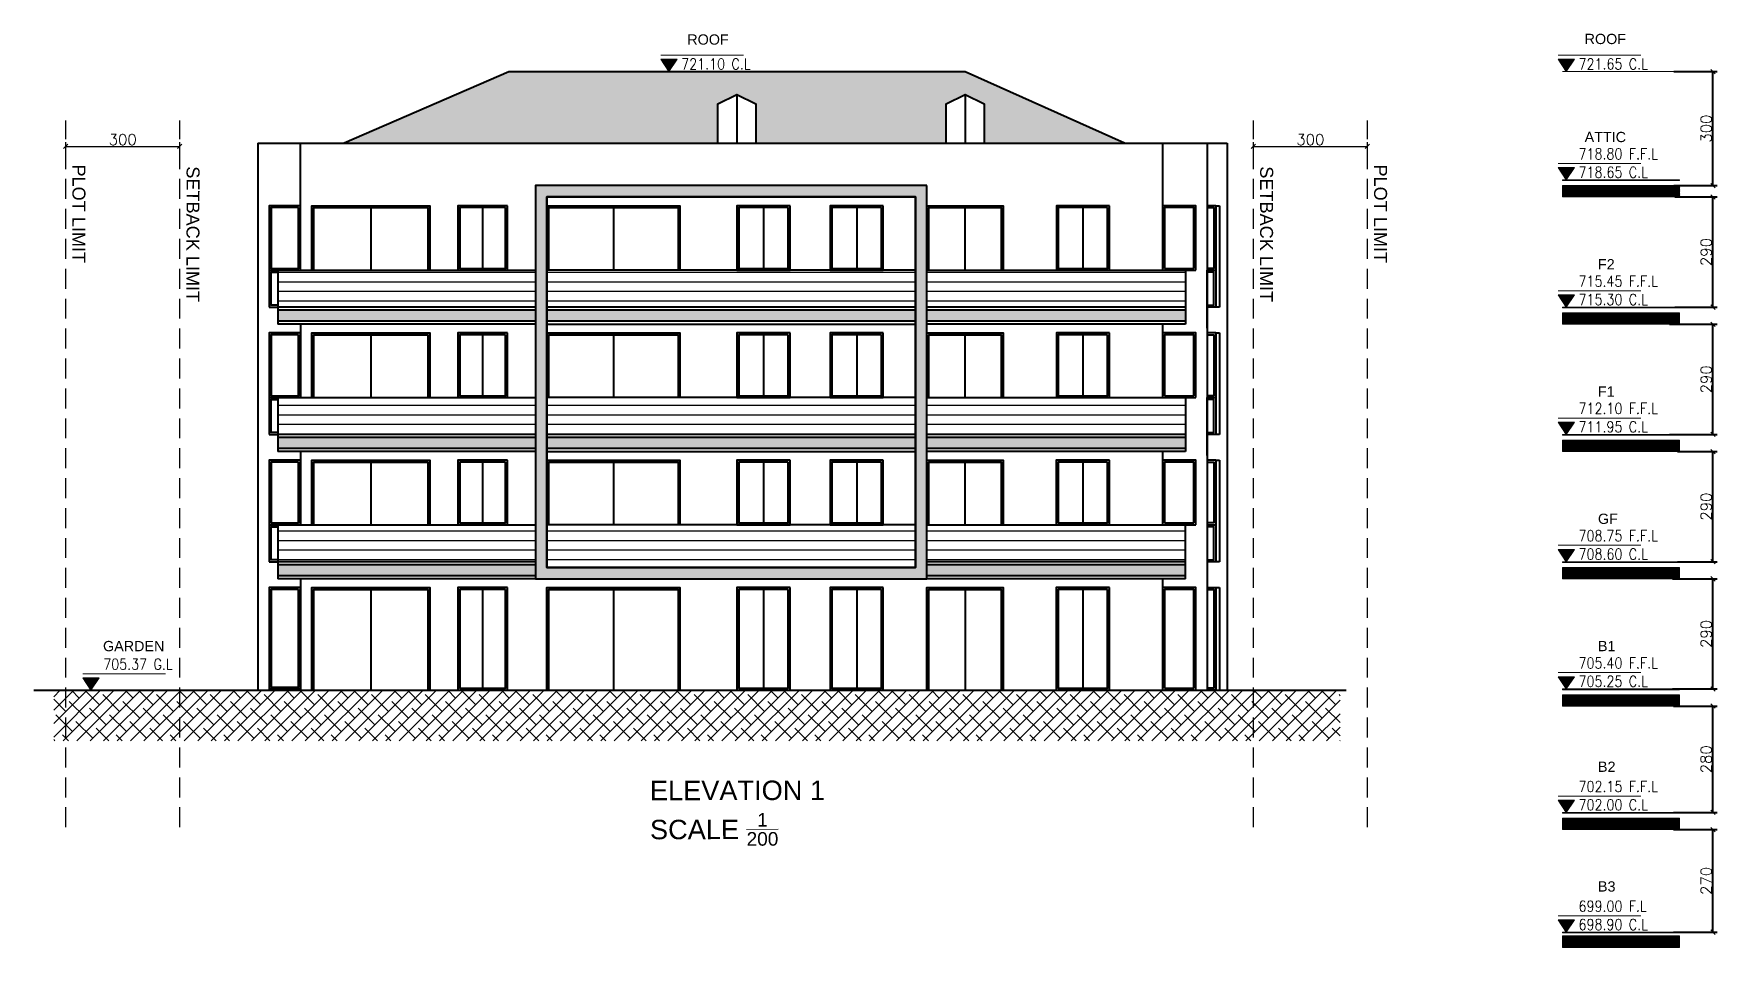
# Model space of a CAD drawing. Header units: metres. Extents: x -322116 to -321123, y -26723 to -26468.
# Drawn here: x -321780.66 to -321736.36, y -26714.91 to -26690.86 of the extents above; entities that cross this region are included whole.
import ezdxf

# ---------------------------------------------------------------- set-up
doc = ezdxf.new("R2010")
doc.units = ezdxf.units.M
doc.header["$LTSCALE"] = 7
doc.header["$MEASUREMENT"] = 0
doc.header["$PDMODE"] = 34
doc.header["$PDSIZE"] = 0.5
doc.linetypes.add('Keyplan G01-C$0$DASHED2', pattern=[0.375, 0.25, -0.125])
doc.layers.add('020-HATCH', color=7, linetype='Continuous')
doc.layers.add('Layer1', color=2, linetype='Continuous')
for name, color, linetype, lineweight in [('1363TRXX-AS003$0$A-FLOR-LIN0', 1, 'Continuous', 0), ('1363TX15X-AS301$0$A-FLOR-IDEN', 4, 'Continuous', 18), ('A-ANNO-TXT3', 6, 'Continuous', 30), ('A-GRID-DIMS', 142, 'Continuous', 9), ('A-WALL-BLWO', 7, 'Continuous', 40), ('L-Structure', 5, 'Continuous', 15), ('plaster', 1, 'Continuous', 0), ('STR HATCH', 8, 'Continuous', 9), ('STR HATCH @ 0.1', 8, 'Continuous', 9), ('STR HATCH @ 0.125', 8, 'Continuous', 9), ('STR HATCH @ 0.25', 8, 'Continuous', 9), ('STR HATCH @ 0.5', 8, 'Continuous', 9), ('STR HATCH @ 1', 8, 'Continuous', 9), ('STR HATCH @ 1000', 8, 'Continuous', 9), ('STR HATCH @ 2', 8, 'Continuous', 9), ('STR HATCH @ 200', 8, 'Continuous', 9), ('XREF-W09-A-ELEV04$0$A--SECT-TILE', 32, 'Continuous', 5)]:
    doc.layers.add(name, color=color, linetype=linetype, lineweight=lineweight)
doc.styles.add('1363TX15X-AS301$0$EG_SIMPLEX', font='SIMPLEX.shx')
doc.styles.add('EG_SIMPLEX', font='SIMPLEX.shx')
doc.styles.get("Standard").update_dxf_attribs({"font": 'romans.shx', "height": 0.5})
doc.dimstyles.new('ERGA-M-0200', dxfattribs={"dimscale": 1.15, "dimtxt": 0.2, "dimasz": 0.2, "dimexe": 0.1, "dimexo": 0.1, "dimgap": 0.06, "dimtad": 1, "dimdec": 1, "dimlfac": 100, "dimrnd": 5, "dimdsep": 46, "dimtxsty": 'EG_SIMPLEX', "dimblk1": 'OBLIQUE', "dimblk2": 'OBLIQUE', "dimsah": 1, "dimcen": 0.3, "dimclrd": 256, "dimclre": 256, "dimclrt": 2, "dimadec": 0, "dimazin": 0, "dimtfac": 1, "dimtdec": 1, "dimtix": 1, "dimtmove": 2, "dimatfit": 3, "dimldrblk": 'OBLIQUE', "dimfxl": 1, "dimtolj": 1, "dimtzin": 0, "dimarcsym": 0})

msp = doc.modelspace()

# ---------------------------------------------------------------- texts
at = {"layer": 'A-ANNO-TXT3', "lineweight": 5}
for s, width, gutter_width, heights, insert, char_height, attachment_point, rotation in [('\\A1;{\\fArial Unicode MS|b0|i0|c0|p34;ROOF}', 1.423931, 3.0774, [0.4674], (-321763.463, -26690.8777, -0.0005), 0.27, 1, 359.90083), ('{\\fArial Unicode MS|b0|i0|c0|p34;PLOT LIMIT}', 4.17223, 5.1289, [0.3528], (-321779.649, -26696.8977, 0), 0.341116, 9, 269.90083), ('{\\fArial Unicode MS|b0|i0|c0|p34;SETBACK LIMIT}', 4.17223, 5.1289, [0.3528], (-321776.649, -26697.9258, 0), 0.341116, 9, 269.90083), ('{\\fArial Unicode MS|b0|i0|c0|p34;SETBACK LIMIT}', 4.17223, 5.1289, [0.3528], (-321748.4007, -26697.9258, 0), 0.341116, 9, 269.90083), ('{\\fArial Unicode MS|b0|i0|c0|p34;PLOT LIMIT}', 4.17223, 5.1289, [0.3528], (-321745.4007, -26696.8977, 0), 0.341116, 9, 269.90083), ('\\A1;{\\fArial Unicode MS|b0|i0|c0|p34;GARDEN}', 1.423931, 3.0774, [0.4674], (-321778.8361, -26706.8437), 0.27, 1, 359.90083), ('\\A1;{\\fArial Unicode MS|b0|i0|c0|p34;ELEVATION 1\\PSCALE \\H0.7x;\\S1/200;}', 8.323156, 7.6934, [2.2325], (-321764.4448, -26712.2383, 0.0007), 0.511674, 7, 0.09917)]:
    msp.add_mtext_dynamic_manual_height_columns(s, width=width, gutter_width=gutter_width, heights=heights, dxfattribs=dict(at, insert=insert, char_height=char_height, attachment_point=attachment_point, rotation=rotation))

# ---------------------------------------------------------------- blocks, each defined once
blk = doc.blocks.new('_OBLIQUE')
at = {"color": 0, "linetype": 'ByBlock'}
blk.add_line((-0.5, -0.5), (0.5, 0.5), dxfattribs=at)
blk = doc.blocks.new('*D131')
at = {"layer": 'A-GRID-DIMS', "lineweight": -2, "transparency": 16777216}
for p, q in [((-321779.818, -26694.052), (-321779.818, -26693.712)), ((-321779.818, -26693.827), (-321776.818, -26693.827)), ((-321776.818, -26694.052), (-321776.818, -26693.712))]:
    blk.add_line(p, q, dxfattribs=at)
at = {"layer": 'Defpoints', "color": 0, "transparency": 16777216}
for p in [(-321776.818, -26693.827), (-321779.818, -26694.167), (-321776.818, -26694.167)]:
    blk.add_point(p, dxfattribs=at)
at = {"layer": 'A-GRID-DIMS', "lineweight": -2, "transparency": 16777216, "xscale": 0.115, "yscale": 0.115, "zscale": 0.115, "rotation": 180}
blk.add_blockref('_OBLIQUE', (-321779.818, -26693.827), dxfattribs=at)
at = {"layer": 'A-GRID-DIMS', "lineweight": -2, "transparency": 16777216, "xscale": 0.115, "yscale": 0.115, "zscale": 0.115}
blk.add_blockref('_OBLIQUE', (-321776.818, -26693.827), dxfattribs=at)
at = {"layer": 'A-GRID-DIMS', "color": 2, "transparency": 16777216, "insert": (-321778.318, -26693.649), "char_height": 0.2875, "attachment_point": 5, "style": 'EG_SIMPLEX'}
blk.add_mtext('\\A1;300', dxfattribs=at)
blk = doc.blocks.new('*D132')
at = {"layer": 'A-GRID-DIMS', "lineweight": -2, "transparency": 16777216}
for p, q in [((-321748.569, -26694.18), (-321748.569, -26693.712)), ((-321748.569, -26693.827), (-321745.569, -26693.827)), ((-321745.569, -26694.18), (-321745.569, -26693.712))]:
    blk.add_line(p, q, dxfattribs=at)
at = {"layer": 'Defpoints', "color": 0, "transparency": 16777216}
for p in [(-321745.569, -26693.827), (-321748.569, -26694.295), (-321745.569, -26694.295)]:
    blk.add_point(p, dxfattribs=at)
at = {"layer": 'A-GRID-DIMS', "lineweight": -2, "transparency": 16777216, "xscale": 0.115, "yscale": 0.115, "zscale": 0.115, "rotation": 180}
blk.add_blockref('_OBLIQUE', (-321748.569, -26693.827), dxfattribs=at)
at = {"layer": 'A-GRID-DIMS', "lineweight": -2, "transparency": 16777216, "xscale": 0.115, "yscale": 0.115, "zscale": 0.115}
blk.add_blockref('_OBLIQUE', (-321745.569, -26693.827), dxfattribs=at)
at = {"layer": 'A-GRID-DIMS', "color": 2, "transparency": 16777216, "insert": (-321747.069, -26693.649), "char_height": 0.2875, "attachment_point": 5, "style": 'EG_SIMPLEX'}
blk.add_mtext('\\A1;300', dxfattribs=at)
blk = doc.blocks.new('*U133')
blk.add_hatch(color=256).paths.add_polyline_path([(150, 225), (-150, 225), (0, 0)])
blk.add_line((-150, 300), (1362, 300))
blk.add_lwpolyline([(-150, 225), (150, 225), (0, 0)], close=True)
at = {"style": '1363TX15X-AS301$0$EG_SIMPLEX', "width": 0.85}
for tag, p in [('F.F.L.', (225, 375)), ('C.L.', (225, 39))]:
    blk.add_attdef(tag, p, '', height=200, dxfattribs=at)
blk = doc.blocks.new('NEW FOR ELEV 1')
at = {"layer": '020-HATCH', "true_color": 0x939598}
h = blk.add_hatch(dxfattribs=at)
h.set_pattern_fill('ANSI31', color=252, scale=2, angle=315)
h.set_pattern_definition([(0, (157.19628, -126.39213), (1e-16, 0.25), [])])
h.paths.add_polyline_path([(-321793.739, -26826.981), (-321803.439, -26826.981), (-321803.439, -26827.951), (-321793.739, -26827.951)])
h.paths.add_polyline_path([(-321786.639, -26826.981), (-321793.439, -26826.981), (-321793.439, -26827.951), (-321786.639, -26827.951)])
h.paths.add_polyline_path([(-321810.522, -26827.031), (-321810.522, -26827.951), (-321803.739, -26827.951), (-321803.739, -26827.031)])
at = {"layer": '020-HATCH', "transparency": 33554541}
h = blk.add_hatch(color=8, dxfattribs=at)
h.dxf.hatch_style = 1
h.paths.add_polyline_path([(-321793.739, -26828.031), (-321803.439, -26828.031), (-321803.439, -26828.321), (-321793.739, -26828.321)])
h.paths.add_polyline_path([(-321810.522, -26828.031), (-321810.522, -26828.321), (-321803.739, -26828.321), (-321803.739, -26828.031)])
h.paths.add_polyline_path([(-321786.639, -26828.321), (-321786.639, -26828.031), (-321793.439, -26828.031), (-321793.439, -26828.321)])
at = {"color": 8, "transparency": 33554623}
blk.add_lwpolyline([(-321786.069, -26828.501), (-321786.069, -26826.981)], dxfattribs=at)
at = {"layer": 'A-WALL-BLWO', "color": 4}
for p, q in [((-321808.072, -26825.331, -877.001), (-321808.072, -26826.981, -30.241)), ((-321805.131, -26825.331, -877.001), (-321805.131, -26826.931, 0)), ((-321801.689, -26825.331, -877.001), (-321801.689, -26826.981, -30.241)), ((-321797.739, -26825.331, -877.001), (-321797.739, -26826.931, 0)), ((-321795.289, -26825.331, -877.001), (-321795.289, -26826.931, 0)), ((-321792.436, -26826.981, 20.609), (-321792.436, -26825.331, 0)), ((-321789.336, -26825.331, -877.001), (-321789.336, -26826.931, 0)), ((-321785.839, -26825.281, 0), (-321786.069, -26825.281, 0)), ((-321785.839, -26825.281, 0), (-321785.739, -26825.281, 0)), ((-321785.839, -26825.281, 0), (-321785.839, -26827.951, 0)), ((-321785.739, -26825.281, 0), (-321785.739, -26827.951, 0)), ((-321810.749, -26826.981, 0), (-321810.749, -26827.951, 0)), ((-321805.781, -26826.981, 0), (-321804.481, -26826.981, 0)), ((-321798.439, -26826.981, 0), (-321797.039, -26826.981, 0)), ((-321790.036, -26826.981, 0), (-321788.636, -26826.981, 0)), ((-321787.189, -26826.931, 0), (-321786.419, -26826.931, 0)), ((-321786.639, -26826.981, 0), (-321786.369, -26826.981, 0)), ((-321786.069, -26826.981, 0), (-321785.839, -26826.981, 0)), ((-321810.749, -26827.951, 0), (-321810.522, -26827.951, 0)), ((-321785.739, -26827.951, 0), (-321786.069, -26827.951, 0))]:
    blk.add_line(p, q, dxfattribs=at)
at = {"layer": 'A-WALL-BLWO'}
for p, q in [((-321810.522, -26826.981, 0), (-321803.739, -26826.981, 0)), ((-321810.522, -26826.981, 0), (-321810.522, -26828.401, 0)), ((-321793.439, -26826.981), (-321786.639, -26826.981, 0)), ((-321786.639, -26826.981, 0), (-321786.639, -26828.401, 0)), ((-321803.739, -26827.951), (-321810.522, -26827.951)), ((-321803.739, -26828.031), (-321810.522, -26828.031)), ((-321793.739, -26827.951, 0), (-321803.439, -26827.951, 0)), ((-321793.739, -26828.031, 0), (-321803.439, -26828.031, 0)), ((-321786.639, -26827.951), (-321793.439, -26827.951)), ((-321786.639, -26828.031), (-321793.439, -26828.031)), ((-321803.739, -26828.321, 0), (-321810.522, -26828.321, 0)), ((-321803.739, -26828.401, 0), (-321810.522, -26828.401, 0)), ((-321793.739, -26828.321, 0), (-321803.439, -26828.321, 0)), ((-321786.639, -26828.321, 0), (-321793.439, -26828.321, 0)), ((-321786.639, -26828.401, 0), (-321793.439, -26828.401, 0)), ((-321786.639, -26828.401, 0), (-321793.439, -26828.401, 0))]:
    blk.add_line(p, q, dxfattribs=at)
at = {"layer": 'A-WALL-BLWO', "color": 4}
for points in [[(-321809.922, -26825.281), (-321810.749, -26825.281), (-321810.749, -26826.981), (-321809.922, -26826.981)], [(-321809.972, -26825.331), (-321810.699, -26825.331), (-321810.699, -26826.931), (-321809.972, -26826.931)], [(-321804.481, -26825.281), (-321805.781, -26825.281), (-321805.781, -26826.981), (-321804.481, -26826.981)], [(-321804.531, -26825.331), (-321805.731, -26825.331), (-321805.731, -26826.931), (-321804.531, -26826.931)], [(-321797.039, -26825.281), (-321798.439, -26825.281), (-321798.439, -26826.981), (-321797.039, -26826.981)], [(-321797.089, -26825.331), (-321798.389, -26825.331), (-321798.389, -26826.931), (-321797.089, -26826.931)], [(-321794.589, -26825.281), (-321795.989, -26825.281), (-321795.989, -26826.981), (-321794.589, -26826.981)], [(-321794.639, -26825.331), (-321795.939, -26825.331), (-321795.939, -26826.931), (-321794.639, -26826.931)], [(-321788.636, -26825.281), (-321790.036, -26825.281), (-321790.036, -26826.981), (-321788.636, -26826.981)], [(-321788.686, -26825.331), (-321789.986, -26825.331), (-321789.986, -26826.931), (-321788.686, -26826.931)]]:
    blk.add_lwpolyline(points, close=True, dxfattribs=at)
for points in [[(-321809.622, -26826.981), (-321809.622, -26825.281), (-321806.522, -26825.281), (-321806.522, -26826.981)], [(-321809.572, -26826.981), (-321809.572, -26825.331), (-321806.572, -26825.331), (-321806.572, -26826.981)], [(-321786.069, -26825.331), (-321785.889, -26825.331), (-321785.889, -26826.931), (-321786.069, -26826.931)], [(-321795.989, -26826.981), (-321794.589, -26826.981)], [(-321786.069, -26827.901), (-321785.889, -26827.901), (-321785.889, -26827.031), (-321786.069, -26827.031)]]:
    blk.add_lwpolyline(points, dxfattribs=at)
at = {"layer": 'A-WALL-BLWO', "color": 4, "elevation": 0}
for points in [[(-321803.439, -26826.981), (-321803.439, -26825.281), (-321799.939, -26825.281), (-321799.939, -26826.981)], [(-321803.389, -26826.981), (-321803.389, -26825.331), (-321799.989, -26825.331), (-321799.989, -26826.981)], [(-321793.439, -26826.981), (-321793.439, -26825.281), (-321791.434, -26825.281), (-321791.434, -26826.981)], [(-321793.389, -26826.981), (-321793.389, -26825.331), (-321791.484, -26825.331), (-321791.484, -26826.981)], [(-321786.369, -26826.981), (-321786.369, -26825.281), (-321787.239, -26825.281), (-321787.239, -26826.981)], [(-321786.419, -26826.931), (-321786.419, -26825.331), (-321787.189, -26825.331), (-321787.189, -26826.931)], [(-321810.522, -26827.898), (-321810.699, -26827.898), (-321810.699, -26827.031), (-321810.522, -26827.031)]]:
    blk.add_lwpolyline(points, dxfattribs=at)
at = {"layer": 'A-WALL-BLWO'}
blk.add_lwpolyline([(-321793.739, -26826.981), (-321803.439, -26826.981), (-321803.439, -26828.401), (-321793.739, -26828.401)], close=True, dxfattribs=at)
blk = doc.blocks.new('*U576')
at = {"layer": 'STR HATCH @ 0.1'}
h = blk.add_hatch(dxfattribs=at)
h.set_pattern_fill('ANSI31', color=256, scale=0.001)
h.set_pattern_definition([(45, (-299.711407287, -219.896720744), (-8.8388347648e-06, 8.8388347648e-06), [])])
h.paths.add_polyline_path([(-321867.28, -26694.859), (-321864.196, -26694.859), (-321864.202, -26695.159), (-321867.285, -26695.159)])
h.paths.add_polyline_path([(-321867.285, -26698.209), (-321864.202, -26698.209), (-321864.202, -26698.509), (-321867.285, -26698.509)])
h.paths.add_polyline_path([(-321867.285, -26701.559), (-321864.202, -26701.559), (-321864.202, -26701.859), (-321867.285, -26701.859)])
h.paths.add_polyline_path([(-321867.285, -26704.909), (-321864.202, -26704.909), (-321864.202, -26705.209), (-321867.285, -26705.209)])
h.paths.add_polyline_path([(-321867.285, -26708.259), (-321864.202, -26708.259), (-321864.202, -26708.559), (-321867.285, -26708.559)])
h.paths.add_polyline_path([(-321867.285, -26711.509), (-321864.202, -26711.509), (-321864.202, -26711.809), (-321867.285, -26711.809)])
h.paths.add_polyline_path([(-321867.285, -26714.609), (-321864.202, -26714.609), (-321864.202, -26714.909), (-321867.285, -26714.909)])
at = {"layer": 'STR HATCH @ 0.125'}
h = blk.add_hatch(dxfattribs=at)
h.set_pattern_fill('ANSI31', color=256, scale=0.001)
h.set_pattern_definition([(45, (-299.711407287, -219.896720744), (-1.1048543456e-05, 1.1048543456e-05), [])])
h.paths.add_polyline_path([(-321867.28, -26694.859), (-321864.196, -26694.859), (-321864.202, -26695.159), (-321867.285, -26695.159)])
h.paths.add_polyline_path([(-321867.285, -26698.209), (-321864.202, -26698.209), (-321864.202, -26698.509), (-321867.285, -26698.509)])
h.paths.add_polyline_path([(-321867.285, -26701.559), (-321864.202, -26701.559), (-321864.202, -26701.859), (-321867.285, -26701.859)])
h.paths.add_polyline_path([(-321867.285, -26704.909), (-321864.202, -26704.909), (-321864.202, -26705.209), (-321867.285, -26705.209)])
h.paths.add_polyline_path([(-321867.285, -26708.259), (-321864.202, -26708.259), (-321864.202, -26708.559), (-321867.285, -26708.559)])
h.paths.add_polyline_path([(-321867.285, -26711.509), (-321864.202, -26711.509), (-321864.202, -26711.809), (-321867.285, -26711.809)])
h.paths.add_polyline_path([(-321867.285, -26714.609), (-321864.202, -26714.609), (-321864.202, -26714.909), (-321867.285, -26714.909)])
at = {"layer": 'STR HATCH @ 0.25'}
h = blk.add_hatch(dxfattribs=at)
h.set_pattern_fill('ANSI31', color=256, scale=0.001)
h.set_pattern_definition([(45, (-299.711407287, -219.896720744), (-2.20970869121e-05, 2.20970869121e-05), [])])
h.paths.add_polyline_path([(-321867.28, -26694.859), (-321864.196, -26694.859), (-321864.202, -26695.159), (-321867.285, -26695.159)])
h.paths.add_polyline_path([(-321867.285, -26698.209), (-321864.202, -26698.209), (-321864.202, -26698.509), (-321867.285, -26698.509)])
h.paths.add_polyline_path([(-321867.285, -26701.559), (-321864.202, -26701.559), (-321864.202, -26701.859), (-321867.285, -26701.859)])
h.paths.add_polyline_path([(-321867.285, -26704.909), (-321864.202, -26704.909), (-321864.202, -26705.209), (-321867.285, -26705.209)])
h.paths.add_polyline_path([(-321867.285, -26708.259), (-321864.202, -26708.259), (-321864.202, -26708.559), (-321867.285, -26708.559)])
h.paths.add_polyline_path([(-321867.285, -26711.509), (-321864.202, -26711.509), (-321864.202, -26711.809), (-321867.285, -26711.809)])
h.paths.add_polyline_path([(-321867.285, -26714.609), (-321864.202, -26714.609), (-321864.202, -26714.909), (-321867.285, -26714.909)])
at = {"layer": 'STR HATCH @ 0.5'}
h = blk.add_hatch(dxfattribs=at)
h.set_pattern_fill('ANSI31', color=256, scale=0.001)
h.set_pattern_definition([(45, (-299.711407287, -219.896720744), (-4.41941738242e-05, 4.41941738242e-05), [])])
h.paths.add_polyline_path([(-321867.28, -26694.859), (-321864.196, -26694.859), (-321864.202, -26695.159), (-321867.285, -26695.159)])
h.paths.add_polyline_path([(-321867.285, -26698.209), (-321864.202, -26698.209), (-321864.202, -26698.509), (-321867.285, -26698.509)])
h.paths.add_polyline_path([(-321867.285, -26701.559), (-321864.202, -26701.559), (-321864.202, -26701.859), (-321867.285, -26701.859)])
h.paths.add_polyline_path([(-321867.285, -26704.909), (-321864.202, -26704.909), (-321864.202, -26705.209), (-321867.285, -26705.209)])
h.paths.add_polyline_path([(-321867.285, -26708.259), (-321864.202, -26708.259), (-321864.202, -26708.559), (-321867.285, -26708.559)])
h.paths.add_polyline_path([(-321867.285, -26711.509), (-321864.202, -26711.509), (-321864.202, -26711.809), (-321867.285, -26711.809)])
h.paths.add_polyline_path([(-321867.285, -26714.609), (-321864.202, -26714.609), (-321864.202, -26714.909), (-321867.285, -26714.909)])
at = {"layer": 'STR HATCH @ 1'}
h = blk.add_hatch(dxfattribs=at)
h.set_pattern_fill('ANSI31', color=256, scale=0.001)
h.set_pattern_definition([(45, (-299.71140729, -219.89672074), (-8.83883476483e-05, 8.83883476483e-05), [])])
h.paths.add_polyline_path([(-321867.28, -26694.859), (-321864.196, -26694.859), (-321864.202, -26695.159), (-321867.285, -26695.159)])
h.paths.add_polyline_path([(-321867.285, -26698.209), (-321864.202, -26698.209), (-321864.202, -26698.509), (-321867.285, -26698.509)])
h.paths.add_polyline_path([(-321867.285, -26701.559), (-321864.202, -26701.559), (-321864.202, -26701.859), (-321867.285, -26701.859)])
h.paths.add_polyline_path([(-321867.285, -26704.909), (-321864.202, -26704.909), (-321864.202, -26705.209), (-321867.285, -26705.209)])
h.paths.add_polyline_path([(-321867.285, -26708.259), (-321864.202, -26708.259), (-321864.202, -26708.559), (-321867.285, -26708.559)])
h.paths.add_polyline_path([(-321867.285, -26711.509), (-321864.202, -26711.509), (-321864.202, -26711.809), (-321867.285, -26711.809)])
h.paths.add_polyline_path([(-321867.285, -26714.609), (-321864.202, -26714.609), (-321864.202, -26714.909), (-321867.285, -26714.909)])
at = {"layer": 'STR HATCH @ 1000'}
h = blk.add_hatch(dxfattribs=at)
h.set_pattern_fill('ANSI31', color=256, scale=0.001)
h.set_pattern_definition([(45, (-299.71141, -219.89672), (-0.08838834765, 0.08838834765), [])])
h.paths.add_polyline_path([(-321867.28, -26694.859), (-321864.196, -26694.859), (-321864.202, -26695.159), (-321867.285, -26695.159)])
h.paths.add_polyline_path([(-321867.285, -26698.209), (-321864.202, -26698.209), (-321864.202, -26698.509), (-321867.285, -26698.509)])
h.paths.add_polyline_path([(-321867.285, -26701.559), (-321864.202, -26701.559), (-321864.202, -26701.859), (-321867.285, -26701.859)])
h.paths.add_polyline_path([(-321867.285, -26704.909), (-321864.202, -26704.909), (-321864.202, -26705.209), (-321867.285, -26705.209)])
h.paths.add_polyline_path([(-321867.285, -26708.259), (-321864.202, -26708.259), (-321864.202, -26708.559), (-321867.285, -26708.559)])
h.paths.add_polyline_path([(-321867.285, -26711.509), (-321864.202, -26711.509), (-321864.202, -26711.809), (-321867.285, -26711.809)])
h.paths.add_polyline_path([(-321867.285, -26714.609), (-321864.202, -26714.609), (-321864.202, -26714.909), (-321867.285, -26714.909)])
at = {"layer": 'STR HATCH @ 2'}
h = blk.add_hatch(dxfattribs=at)
h.set_pattern_fill('ANSI31', color=256, scale=0.001)
h.set_pattern_definition([(45, (-299.71140729, -219.89672074), (-0.0001767766952966, 0.0001767766952966), [])])
h.paths.add_polyline_path([(-321867.28, -26694.859), (-321864.196, -26694.859), (-321864.202, -26695.159), (-321867.285, -26695.159)])
h.paths.add_polyline_path([(-321867.285, -26698.209), (-321864.202, -26698.209), (-321864.202, -26698.509), (-321867.285, -26698.509)])
h.paths.add_polyline_path([(-321867.285, -26701.559), (-321864.202, -26701.559), (-321864.202, -26701.859), (-321867.285, -26701.859)])
h.paths.add_polyline_path([(-321867.285, -26704.909), (-321864.202, -26704.909), (-321864.202, -26705.209), (-321867.285, -26705.209)])
h.paths.add_polyline_path([(-321867.285, -26708.259), (-321864.202, -26708.259), (-321864.202, -26708.559), (-321867.285, -26708.559)])
h.paths.add_polyline_path([(-321867.285, -26711.509), (-321864.202, -26711.509), (-321864.202, -26711.809), (-321867.285, -26711.809)])
h.paths.add_polyline_path([(-321867.285, -26714.609), (-321864.202, -26714.609), (-321864.202, -26714.909), (-321867.285, -26714.909)])
at = {"layer": 'STR HATCH @ 200'}
h = blk.add_hatch(dxfattribs=at)
h.set_pattern_fill('ANSI31', color=256, scale=0.001)
h.set_pattern_definition([(45, (-299.711407, -219.89672), (-0.0176776695297, 0.0176776695297), [])])
h.paths.add_polyline_path([(-321867.28, -26694.859), (-321864.196, -26694.859), (-321864.202, -26695.159), (-321867.285, -26695.159)])
h.paths.add_polyline_path([(-321867.285, -26698.209), (-321864.202, -26698.209), (-321864.202, -26698.509), (-321867.285, -26698.509)])
h.paths.add_polyline_path([(-321867.285, -26701.559), (-321864.202, -26701.559), (-321864.202, -26701.859), (-321867.285, -26701.859)])
h.paths.add_polyline_path([(-321867.285, -26704.909), (-321864.202, -26704.909), (-321864.202, -26705.209), (-321867.285, -26705.209)])
h.paths.add_polyline_path([(-321867.285, -26708.259), (-321864.202, -26708.259), (-321864.202, -26708.559), (-321867.285, -26708.559)])
h.paths.add_polyline_path([(-321867.285, -26711.509), (-321864.202, -26711.509), (-321864.202, -26711.809), (-321867.285, -26711.809)])
h.paths.add_polyline_path([(-321867.285, -26714.609), (-321864.202, -26714.609), (-321864.202, -26714.909), (-321867.285, -26714.909)])
blk = doc.blocks.new('*D95')
at = {"layer": 'A-GRID-DIMS', "lineweight": -2, "transparency": 16777216}
for p, q in [((-321864.333, -26695.159), (-321863.211, -26695.159)), ((-321863.326, -26698.059), (-321863.326, -26695.159)), ((-321864.333, -26698.059), (-321863.211, -26698.059))]:
    blk.add_line(p, q, dxfattribs=at)
at = {"layer": 'Defpoints', "color": 0, "transparency": 16777216}
for p in [(-321864.448, -26695.159), (-321863.326, -26695.159), (-321864.448, -26698.059)]:
    blk.add_point(p, dxfattribs=at)
at = {"layer": 'A-GRID-DIMS', "lineweight": -2, "transparency": 16777216, "xscale": 0.115, "yscale": 0.115, "zscale": 0.115}
for p, rotation in [((-321863.326, -26695.159), 90), ((-321863.326, -26698.059), 270)]:
    blk.add_blockref('_OBLIQUE', p, dxfattribs=dict(at, rotation=rotation))
at = {"layer": 'A-GRID-DIMS', "color": 2, "transparency": 16777216, "insert": (-321863.504, -26696.609), "char_height": 0.2875, "attachment_point": 5, "rotation": 90, "style": 'EG_SIMPLEX'}
blk.add_mtext('\\A1;290', dxfattribs=at)
blk = doc.blocks.new('*D96')
at = {"layer": 'A-GRID-DIMS', "lineweight": -2, "transparency": 16777216}
for p, q in [((-321864.351, -26691.859), (-321863.211, -26691.859)), ((-321863.326, -26694.859), (-321863.326, -26691.859)), ((-321864.351, -26694.859), (-321863.211, -26694.859))]:
    blk.add_line(p, q, dxfattribs=at)
at = {"layer": 'Defpoints', "color": 0, "transparency": 16777216}
for p in [(-321864.466, -26691.859, -0.001), (-321863.326, -26691.859), (-321864.466, -26694.859)]:
    blk.add_point(p, dxfattribs=at)
at = {"layer": 'A-GRID-DIMS', "lineweight": -2, "transparency": 16777216, "xscale": 0.115, "yscale": 0.115, "zscale": 0.115}
for p, rotation in [((-321863.326, -26691.859), 90), ((-321863.326, -26694.859), 270)]:
    blk.add_blockref('_OBLIQUE', p, dxfattribs=dict(at, rotation=rotation))
at = {"layer": 'A-GRID-DIMS', "color": 2, "transparency": 16777216, "insert": (-321863.504, -26693.359), "char_height": 0.2875, "attachment_point": 5, "rotation": 90, "style": 'EG_SIMPLEX'}
blk.add_mtext('\\A1;300', dxfattribs=at)
blk = doc.blocks.new('*D97')
at = {"layer": 'A-GRID-DIMS', "lineweight": -2, "transparency": 16777216}
for p, q in [((-321864.362, -26708.559), (-321863.211, -26708.559)), ((-321863.326, -26711.359), (-321863.326, -26708.559)), ((-321864.362, -26711.359), (-321863.211, -26711.359))]:
    blk.add_line(p, q, dxfattribs=at)
at = {"layer": 'Defpoints', "color": 0, "transparency": 16777216}
for p in [(-321864.477, -26708.559, 0.001), (-321863.326, -26708.559), (-321864.477, -26711.359, 0.001)]:
    blk.add_point(p, dxfattribs=at)
at = {"layer": 'A-GRID-DIMS', "lineweight": -2, "transparency": 16777216, "xscale": 0.115, "yscale": 0.115, "zscale": 0.115}
for p, rotation in [((-321863.326, -26708.559), 90), ((-321863.326, -26711.359), 270)]:
    blk.add_blockref('_OBLIQUE', p, dxfattribs=dict(at, rotation=rotation))
at = {"layer": 'A-GRID-DIMS', "color": 2, "transparency": 16777216, "insert": (-321863.504, -26709.959), "char_height": 0.2875, "attachment_point": 5, "rotation": 90, "style": 'EG_SIMPLEX'}
blk.add_mtext('\\A1;280', dxfattribs=at)
blk = doc.blocks.new('*D98')
at = {"layer": 'A-GRID-DIMS', "lineweight": -2, "transparency": 16777216}
for p, q in [((-321864.387, -26705.209), (-321863.211, -26705.209)), ((-321863.326, -26708.109), (-321863.326, -26705.209)), ((-321864.387, -26708.109), (-321863.211, -26708.109))]:
    blk.add_line(p, q, dxfattribs=at)
at = {"layer": 'Defpoints', "color": 0, "transparency": 16777216}
for p in [(-321864.502, -26705.209), (-321863.326, -26705.209), (-321864.502, -26708.109, 0.001)]:
    blk.add_point(p, dxfattribs=at)
at = {"layer": 'A-GRID-DIMS', "lineweight": -2, "transparency": 16777216, "xscale": 0.115, "yscale": 0.115, "zscale": 0.115}
for p, rotation in [((-321863.326, -26705.209), 90), ((-321863.326, -26708.109), 270)]:
    blk.add_blockref('_OBLIQUE', p, dxfattribs=dict(at, rotation=rotation))
at = {"layer": 'A-GRID-DIMS', "color": 2, "transparency": 16777216, "insert": (-321863.504, -26706.659), "char_height": 0.2875, "attachment_point": 5, "rotation": 90, "style": 'EG_SIMPLEX'}
blk.add_mtext('\\A1;290', dxfattribs=at)
blk = doc.blocks.new('*D99')
at = {"layer": 'A-GRID-DIMS', "lineweight": -2, "transparency": 16777216}
for p, q in [((-321864.256, -26701.859), (-321863.211, -26701.859)), ((-321863.326, -26704.759), (-321863.326, -26701.859)), ((-321864.256, -26704.759), (-321863.211, -26704.759))]:
    blk.add_line(p, q, dxfattribs=at)
at = {"layer": 'Defpoints', "color": 0, "transparency": 16777216}
for p in [(-321864.371, -26701.859), (-321863.326, -26701.859), (-321864.371, -26704.759)]:
    blk.add_point(p, dxfattribs=at)
at = {"layer": 'A-GRID-DIMS', "lineweight": -2, "transparency": 16777216, "xscale": 0.115, "yscale": 0.115, "zscale": 0.115}
for p, rotation in [((-321863.326, -26701.859), 90), ((-321863.326, -26704.759), 270)]:
    blk.add_blockref('_OBLIQUE', p, dxfattribs=dict(at, rotation=rotation))
at = {"layer": 'A-GRID-DIMS', "color": 2, "transparency": 16777216, "insert": (-321863.504, -26703.309), "char_height": 0.2875, "attachment_point": 5, "rotation": 90, "style": 'EG_SIMPLEX'}
blk.add_mtext('\\A1;290', dxfattribs=at)
blk = doc.blocks.new('*D100')
at = {"layer": 'A-GRID-DIMS', "lineweight": -2, "transparency": 16777216}
for p, q in [((-321864.468, -26698.509), (-321863.211, -26698.509)), ((-321863.326, -26701.409), (-321863.326, -26698.509)), ((-321864.468, -26701.409), (-321863.211, -26701.409))]:
    blk.add_line(p, q, dxfattribs=at)
at = {"layer": 'Defpoints', "color": 0, "transparency": 16777216}
for p in [(-321864.583, -26698.509), (-321863.326, -26698.509), (-321864.583, -26701.409)]:
    blk.add_point(p, dxfattribs=at)
at = {"layer": 'A-GRID-DIMS', "lineweight": -2, "transparency": 16777216, "xscale": 0.115, "yscale": 0.115, "zscale": 0.115}
for p, rotation in [((-321863.326, -26698.509), 90), ((-321863.326, -26701.409), 270)]:
    blk.add_blockref('_OBLIQUE', p, dxfattribs=dict(at, rotation=rotation))
at = {"layer": 'A-GRID-DIMS', "color": 2, "transparency": 16777216, "insert": (-321863.504, -26699.959), "char_height": 0.2875, "attachment_point": 5, "rotation": 90, "style": 'EG_SIMPLEX'}
blk.add_mtext('\\A1;290', dxfattribs=at)
blk = doc.blocks.new('*D101')
at = {"layer": 'A-GRID-DIMS', "lineweight": -2, "transparency": 16777216}
for p, q in [((-321864.362, -26711.809), (-321863.211, -26711.809)), ((-321863.326, -26714.509), (-321863.326, -26711.809)), ((-321864.362, -26714.509), (-321863.211, -26714.509))]:
    blk.add_line(p, q, dxfattribs=at)
at = {"layer": 'Defpoints', "color": 0, "transparency": 16777216}
for p in [(-321864.477, -26711.809, 0.001), (-321863.326, -26711.809), (-321864.477, -26714.509, 0.001)]:
    blk.add_point(p, dxfattribs=at)
at = {"layer": 'A-GRID-DIMS', "lineweight": -2, "transparency": 16777216, "xscale": 0.115, "yscale": 0.115, "zscale": 0.115}
for p, rotation in [((-321863.326, -26711.809), 90), ((-321863.326, -26714.509), 270)]:
    blk.add_blockref('_OBLIQUE', p, dxfattribs=dict(at, rotation=rotation))
at = {"layer": 'A-GRID-DIMS', "color": 2, "transparency": 16777216, "insert": (-321863.504, -26713.159), "char_height": 0.2875, "attachment_point": 5, "rotation": 90, "style": 'EG_SIMPLEX'}
blk.add_mtext('\\A1;270', dxfattribs=at)
blk = doc.blocks.new('N666')
at = {"layer": 'L-Structure', "linetype": 'Continuous'}
blk.add_line((-321864.2019, -26691.8587, -0.0005), (-321867.2854, -26691.8587, -0.0005), dxfattribs=at)
for points in [[(-321867.2854, -26694.8587), (-321864.2019, -26694.8587), (-321864.2019, -26695.1587), (-321867.2854, -26695.1587)], [(-321867.2854, -26698.2087), (-321864.2019, -26698.2087), (-321864.2019, -26698.5087), (-321867.2854, -26698.5087)], [(-321867.2854, -26701.5587), (-321864.2019, -26701.5587), (-321864.2019, -26701.8587), (-321867.2854, -26701.8587)], [(-321867.2854, -26704.9087), (-321864.2019, -26704.9087), (-321864.2019, -26705.2087), (-321867.2854, -26705.2087)]]:
    blk.add_lwpolyline(points, close=True, dxfattribs=at)
at = {"layer": 'L-Structure', "linetype": 'Continuous', "elevation": 0.0007}
for points in [[(-321867.2854, -26708.2587), (-321864.2019, -26708.2587), (-321864.2019, -26708.5587), (-321867.2854, -26708.5587)], [(-321867.2854, -26711.5087), (-321864.2019, -26711.5087), (-321864.2019, -26711.8087), (-321867.2854, -26711.8087)], [(-321867.2854, -26714.6087), (-321864.2019, -26714.6087), (-321864.2019, -26714.9087), (-321867.2854, -26714.9087)]]:
    blk.add_lwpolyline(points, close=True, dxfattribs=at)
at = {"layer": 'XREF-W09-A-ELEV04$0$A--SECT-TILE'}
for points in [[(-321867.2854, -26694.7087), (-321864.2019, -26694.7087), (-321864.2019, -26694.7287), (-321867.2854, -26694.7287)], [(-321867.2854, -26698.0587), (-321864.2019, -26698.0587), (-321864.2019, -26698.0787), (-321867.2854, -26698.0787)], [(-321867.2854, -26701.4087), (-321864.2019, -26701.4087), (-321864.2019, -26701.4287), (-321867.2854, -26701.4287)], [(-321867.2854, -26704.7587), (-321864.2019, -26704.7587), (-321864.2019, -26704.7787), (-321867.2854, -26704.7787)]]:
    blk.add_lwpolyline(points, close=True, dxfattribs=at)
at = {"layer": 'XREF-W09-A-ELEV04$0$A--SECT-TILE', "elevation": 0.0007}
for points in [[(-321867.2854, -26708.1087), (-321864.2019, -26708.1087), (-321864.2019, -26708.1287), (-321867.2854, -26708.1287)], [(-321867.2854, -26711.3587), (-321864.2019, -26711.3587), (-321864.2019, -26711.3787), (-321867.2854, -26711.3787)], [(-321867.2854, -26714.5087), (-321864.2019, -26714.5087), (-321864.2019, -26714.5287), (-321867.2854, -26714.5287)]]:
    blk.add_lwpolyline(points, close=True, dxfattribs=at)
at = {"layer": '1363TX15X-AS301$0$A-FLOR-IDEN'}
ref = blk.add_blockref('*U133', (-321867.1864, -26691.8587, -0.0005), dxfattribs=dict(at, xscale=0.00144, yscale=0.00144, zscale=0.00144))
ref.add_attrib('C.L.', '721.65 C.L', (-321866.8624, -26691.8021, -0.0005), dxfattribs={"layer": '0', "height": 0.288, "style": '1363TX15X-AS301$0$EG_SIMPLEX', "width": 0.85})
at = {"layer": '1363TX15X-AS301$0$A-FLOR-IDEN', "xscale": 0.00144, "yscale": 0.00144, "zscale": 0.00144}
for p, values in [((-321867.1864, -26694.7087, 0.0007), {'C.L.': '718.65 C.L', 'F.F.L.': '718.80 F.F.L'}), ((-321867.1864, -26698.0587, 0.0007), {'C.L.': '715.30 C.L', 'F.F.L.': '715.45 F.F.L'}), ((-321867.1864, -26701.4087, 0.0007), {'C.L.': '711.95 C.L', 'F.F.L.': '712.10 F.F.L'}), ((-321867.1864, -26704.7587, 0.0007), {'C.L.': '708.60 C.L', 'F.F.L.': '708.75 F.F.L'}), ((-321867.1864, -26708.1087, 0.0007), {'C.L.': '705.25 C.L', 'F.F.L.': '705.40 F.F.L'}), ((-321867.1864, -26711.3587, 0.0007), {'C.L.': '702.00 C.L', 'F.F.L.': '702.15 F.F.L'}), ((-321867.1864, -26714.5087, 0.0007), {'C.L.': '698.90 C.L', 'F.F.L.': '699.00 F.L'})]:
    blk.add_blockref('*U133', p, dxfattribs=at).add_auto_attribs(values)
at = {"layer": 'STR HATCH'}
blk.add_blockref('*U576', (0, 0), dxfattribs=at)
at = {"layer": 'A-ANNO-TXT3', "lineweight": 5, "char_height": 0.27, "attachment_point": 1, "rotation": 359.90083}
for s, insert in [('\\A1;{\\fArial Unicode MS|b0|i0|c0|p34;ROOF}', (-321866.702, -26690.8635, -0.0012)), ('\\A1;{\\fArial Unicode MS|b0|i0|c0|p34;ATTIC}', (-321866.702, -26693.4437)), ('\\A1;{\\fArial Unicode MS|b0|i0|c0|p34;F2}', (-321866.3509, -26696.7937)), ('\\A1;{\\fArial Unicode MS|b0|i0|c0|p34;F1}', (-321866.3509, -26700.1437)), ('\\A1;{\\fArial Unicode MS|b0|i0|c0|p34;GF}', (-321866.3509, -26703.4937)), ('\\A1;{\\fArial Unicode MS|b0|i0|c0|p34;B2 }', (-321866.3509, -26710.0202)), ('\\A1;{\\fArial Unicode MS|b0|i0|c0|p34;B3}', (-321866.3509, -26713.1702))]:
    blk.add_mtext_dynamic_manual_height_columns(s, width=1.423931, gutter_width=3.0774, heights=[0.4674], dxfattribs=dict(at, insert=insert))
at = {"layer": 'A-ANNO-TXT3', "lineweight": 5, "insert": (-321866.3509, -26706.8437), "char_height": 0.27, "width": 5.925218, "attachment_point": 1, "rotation": 359.90083}
blk.add_mtext('\\A1;{\\fArial Unicode MS|b0|i0|c0|p34;B1\\P}', dxfattribs=at)
at = {"layer": 'A-GRID-DIMS'}
for base, p1, p2, picture, middle in [((-321863.3258, -26691.8587), (-321864.4663, -26694.8587), (-321864.4663, -26691.8587, -0.0005), '*D96', (-321863.5041, -26693.3587)), ((-321863.3258, -26695.1587), (-321864.4476, -26698.0587), (-321864.4476, -26695.1587), '*D95', (-321863.5041, -26696.6087)), ((-321863.3258, -26698.5087), (-321864.5833, -26701.4087), (-321864.5833, -26698.5087), '*D100', (-321863.5041, -26699.9587)), ((-321863.3258, -26701.8587), (-321864.3714, -26704.7587), (-321864.3714, -26701.8587), '*D99', (-321863.5041, -26703.3087)), ((-321863.3258, -26705.2087), (-321864.5017, -26708.1087, 0.0007), (-321864.5017, -26705.2087), '*D98', (-321863.5041, -26706.6587)), ((-321863.3258, -26708.5587), (-321864.477, -26711.3587, 0.0007), (-321864.477, -26708.5587, 0.0007), '*D97', (-321863.5041, -26709.9587)), ((-321863.3258, -26711.8087), (-321864.477, -26714.5087, 0.0007), (-321864.477, -26711.8087, 0.0007), '*D101', (-321863.5041, -26713.1587))]:
    dim = blk.add_linear_dim(base=base, p1=p1, p2=p2, angle=90, dimstyle='ERGA-M-0200', override={"dimtxt": 0.25, "dimasz": 0.1, "dimgap": 0.03, "dimfxl": 100}, dxfattribs=at)
    dim.commit()
    dim.dimension.update_dxf_attribs({"geometry": picture, "text_midpoint": middle})

# ---------------------------------------------------------------- dimensions: what is measured, and where the dimension line sits
at = {"layer": 'A-GRID-DIMS'}
for base, p1, p2, picture, middle in [((-321776.8178, -26693.8273), (-321779.8178, -26694.1674), (-321776.8178, -26694.1674), '*D131', (-321778.3178, -26693.6491)), ((-321745.5695, -26693.8273), (-321748.5695, -26694.295), (-321745.5695, -26694.295), '*D132', (-321747.0695, -26693.6491))]:
    dim = msp.add_linear_dim(base=base, p1=p1, p2=p2, dimstyle='ERGA-M-0200', override={"dimtxt": 0.25, "dimasz": 0.1, "dimgap": 0.03, "dimfxl": 100}, dxfattribs=at)
    dim.commit()
    dim.dimension.update_dxf_attribs({"geometry": picture, "text_midpoint": middle})

# ---------------------------------------------------------------- hatches: boundary and pattern name
at = {"layer": '020-HATCH', "true_color": 0x939598}
h = msp.add_hatch(dxfattribs=at)
h.set_pattern_fill('ANSI31', color=252, scale=2, angle=315)
h.set_pattern_definition([(0, (193.47886, -3.2), (1e-16, 0.25), [])])
h.paths.add_polyline_path([(-321757.4564, -26703.7887), (-321767.1564, -26703.7887), (-321767.1564, -26704.7587), (-321757.4564, -26704.7587)])
h.paths.add_polyline_path([(-321750.3564, -26703.7887), (-321757.1564, -26703.7887), (-321757.1564, -26704.7587), (-321750.3564, -26704.7587)])
h.paths.add_polyline_path([(-321774.2395, -26703.8387), (-321774.2395, -26704.7587), (-321767.4564, -26704.7587), (-321767.4564, -26703.8387)])
at = {"layer": '020-HATCH', "transparency": 33554541}
h = msp.add_hatch(color=8, dxfattribs=at)
h.dxf.hatch_style = 1
h.paths.add_polyline_path([(-321774.2395, -26704.8387), (-321774.2395, -26705.1287), (-321767.4564, -26705.1287), (-321767.4564, -26704.8387)])
h.paths.add_polyline_path([(-321750.3564, -26705.1287), (-321750.3564, -26704.8387), (-321757.1564, -26704.8387), (-321757.1564, -26705.1287)])
at = {"layer": '1363TRXX-AS003$0$A-FLOR-LIN0', "transparency": 33554549}
h = msp.add_hatch(dxfattribs=at)
h.set_pattern_fill('AR-RSHKE', color=256, scale=0.02, angle=360)
h.set_pattern_definition([(0, (193.47886, 0), (0.51, 0.24), [0.12, -0.1, 0.14, -0.06, 0.18, -0.08]), (0, (193.59886, 0.01), (0.51, 0.24), [0.1, -0.38, 0.08, -0.12]), (0, (193.83886, -0.015), (0.51, 0.24), [0.06, -0.62]), (90, (193.47886, 0), (-0.17, 0.24), [0.23, -0.73]), (90, (193.59886, 0), (-0.17, 0.24), [0.225, -0.735]), (90, (193.69886, -1e-16), (-0.17, 0.24), [0.21, -0.75]), (90, (193.83886, -0.015), (-0.17, 0.24), [0.23, -0.73]), (90, (193.89886, -0.015), (-0.17, 0.24), [0.23, -0.73]), (90, (194.07886, -1e-16), (-0.17, 0.24), [0.22, -0.74])])
h.paths.add_polyline_path([(-321768.1577, -26691.8587), (-321772.4895, -26693.7317), (-321772.4895, -26693.7387), (-321762.6569, -26693.7387), (-321762.6569, -26692.7087), (-321762.157, -26692.4644), (-321761.6571, -26692.7087), (-321761.6569, -26693.7387), (-321756.6563, -26693.7387), (-321756.6563, -26692.7087), (-321756.1564, -26692.4644), (-321755.6565, -26692.7087), (-321755.6563, -26693.7387), (-321751.9564, -26693.7387), (-321751.9564, -26693.7317), (-321756.1564, -26691.8587)])
at = {"layer": 'A-WALL-BLWO', "transparency": 33554610}
h = msp.add_hatch(color=8, dxfattribs=at)
h.dxf.hatch_style = 1
h.paths.add_polyline_path([(-321757.1564, -26694.8587), (-321767.4564, -26694.8587), (-321767.4564, -26705.2087), (-321757.1564, -26705.2087)])
h.paths.add_polyline_path([(-321767.1564, -26695.1587), (-321757.4564, -26695.1587), (-321757.4564, -26704.9087), (-321767.1564, -26704.9087)], flags=16)
at = {"layer": 'plaster'}
h = msp.add_hatch(dxfattribs=at)
h.set_pattern_fill('ANSI38', color=256, scale=2)
h.set_pattern_definition([(45, (391.82372, 119.99213), (-0.1767766953, 0.1767766953), []), (135, (391.82372, 119.99213), (-0.53033008589, 0.1767766953), [0.625, -0.375])])
h.paths.add_polyline_path([(-321746.2871, -26708.1387), (-321780.1341, -26708.1387), (-321780.1341, -26709.4738), (-321746.2871, -26709.4738)])

# ---------------------------------------------------------------- linework, layer by layer
at = {"color": 8, "transparency": 33554623}
msp.add_lwpolyline([(-321749.7864, -26705.3087), (-321749.7864, -26703.7887)], dxfattribs=at)
at = {"layer": 'A-WALL-BLWO'}
for p, q in [((-321762.157, -26692.4644, 877.0008), (-321762.157, -26693.7387, 877.0008)), ((-321756.1564, -26692.4644, 877.0008), (-321756.1564, -26693.7387, 877.0008)), ((-321774.7664, -26693.7387, 877.0005), (-321749.2564, -26693.7387, 877.0005)), ((-321774.7664, -26693.7387, 0), (-321774.7664, -26708.1387, 0)), ((-321773.6395, -26697.0887), (-321773.6395, -26693.7387)), ((-321750.9564, -26693.7387), (-321750.9564, -26697.0887)), ((-321749.7864, -26693.7387, 0), (-321749.7864, -26708.1387, 0)), ((-321773.6395, -26698.5087), (-321773.6395, -26700.4387, 0)), ((-321750.9564, -26698.5087), (-321750.9564, -26700.4387, 0)), ((-321773.6395, -26701.8587), (-321773.6395, -26703.7887, 0)), ((-321750.9564, -26701.8587), (-321750.9564, -26703.7887, 0)), ((-321774.4395, -26703.7887, 0), (-321767.4564, -26703.7887, 0)), ((-321774.2395, -26703.7887), (-321774.2395, -26705.2087, 0)), ((-321757.1564, -26703.7887), (-321750.3564, -26703.7887, 0)), ((-321750.3564, -26705.2087), (-321750.3564, -26703.7887)), ((-321767.4564, -26704.7587), (-321774.2395, -26704.7587)), ((-321767.4564, -26704.8387), (-321774.2395, -26704.8387)), ((-321750.3564, -26704.7587), (-321757.1564, -26704.7587)), ((-321750.3564, -26704.8387), (-321757.1564, -26704.8387)), ((-321767.4564, -26705.1287, 0), (-321774.2395, -26705.1287, 0)), ((-321767.4564, -26705.2087, 0), (-321774.2395, -26705.2087, 0)), ((-321773.6395, -26705.2087), (-321773.6395, -26708.1387)), ((-321750.3564, -26705.1287, 0), (-321757.1564, -26705.1287, 0)), ((-321750.3564, -26705.2087, 0), (-321757.1564, -26705.2087, 0)), ((-321750.3564, -26705.2087, 0), (-321757.1564, -26705.2087, 0)), ((-321750.9564, -26705.2087), (-321750.9564, -26708.1387)), ((-321780.6612, -26708.1387, 0), (-321746.1233, -26708.1387, 0))]:
    msp.add_line(p, q, dxfattribs=at)
at = {"layer": 'A-WALL-BLWO', "color": 4}
for p, q in [((-321771.7895, -26702.1387, -877.0005), (-321771.7895, -26703.7887, -30.2414)), ((-321768.848, -26702.1387, -877.0005), (-321768.848, -26703.7387, 0)), ((-321765.4064, -26702.1387, -877.0005), (-321765.4064, -26703.7887, -30.2414)), ((-321761.4564, -26702.1387, -877.0005), (-321761.4564, -26703.7387, 0)), ((-321759.0064, -26702.1387, -877.0005), (-321759.0064, -26703.7387, 0)), ((-321756.1539, -26703.7887, 20.6094), (-321756.1539, -26702.1387, 0.0001)), ((-321753.0539, -26702.1387, -877.0005), (-321753.0539, -26703.7387, 0)), ((-321749.5564, -26702.0887, 0.0001), (-321749.7864, -26702.0887, 0.0001)), ((-321749.5564, -26702.0887, 0.0001), (-321749.5564, -26704.7587)), ((-321749.5564, -26702.0887, 0.0001), (-321749.4564, -26702.0887, 0.0001)), ((-321749.4564, -26702.0887, 0.0001), (-321749.4564, -26704.7587)), ((-321774.4664, -26703.7887, 0), (-321774.4664, -26704.7587)), ((-321769.498, -26703.7887, 0), (-321768.198, -26703.7887, 0)), ((-321762.1564, -26703.7887, 0), (-321760.7564, -26703.7887, 0)), ((-321753.7539, -26703.7887, 0), (-321752.3539, -26703.7887, 0)), ((-321750.9064, -26703.7387, 0), (-321750.1364, -26703.7387, 0)), ((-321750.3564, -26703.7887), (-321750.0864, -26703.7887, 0)), ((-321749.7864, -26703.7887, 0), (-321749.5564, -26703.7887, 0)), ((-321774.4664, -26704.7587), (-321774.2395, -26704.7587)), ((-321749.4564, -26704.7587), (-321749.7864, -26704.7587, 0)), ((-321771.7895, -26705.4887, -876.9999), (-321771.7895, -26708.1387, 0)), ((-321768.848, -26705.4887, -876.9999), (-321768.848, -26708.0887, 0)), ((-321765.4064, -26705.4887, -876.9999), (-321765.4064, -26708.1387, 0)), ((-321761.4564, -26705.4887, -876.9999), (-321761.4564, -26708.0887, 0)), ((-321759.0064, -26705.4887, -876.9999), (-321759.0064, -26708.0887, 0)), ((-321756.1539, -26705.4887), (-321756.1539, -26708.1387, 876.9999)), ((-321753.0539, -26705.4887, -876.9999), (-321753.0539, -26708.0887, 0)), ((-321749.5564, -26705.4387, -876.9999), (-321749.5564, -26708.1387, 0)), ((-321749.5564, -26705.4387, -876.9999), (-321749.4564, -26705.4387, -876.9999)), ((-321749.4564, -26705.4387, -876.9999), (-321749.4564, -26708.1387, 0)), ((-321769.498, -26708.1387, 0), (-321768.198, -26708.1387, 0)), ((-321762.1564, -26708.1387, 0), (-321760.7564, -26708.1387, 0)), ((-321759.7064, -26708.1387, 0), (-321758.3064, -26708.1387, 0)), ((-321753.7539, -26708.1387, 0), (-321752.3539, -26708.1387, 0)), ((-321750.9064, -26708.0887, 0), (-321750.1364, -26708.0887, 0)), ((-321749.7864, -26708.1387, 0), (-321749.4564, -26708.1387, 0))]:
    msp.add_line(p, q, dxfattribs=at)
at = {"layer": 'A-WALL-BLWO'}
for points, elevation in [([(-321772.4895, -26693.7387), (-321772.4895, -26693.7317), (-321768.1577, -26691.8587), (-321756.1564, -26691.8587), (-321751.9564, -26693.7317), (-321751.9564, -26693.7387)], 0), ([(-321762.6569, -26693.7387), (-321762.6569, -26692.7087), (-321762.157, -26692.4644), (-321761.6571, -26692.7087), (-321761.6569, -26693.7387)], 877.0008), ([(-321756.6563, -26693.7387), (-321756.6563, -26692.7087), (-321756.1564, -26692.4644), (-321755.6565, -26692.7087), (-321755.6563, -26693.7387)], 877.0008)]:
    msp.add_lwpolyline(points, dxfattribs=dict(at, elevation=elevation))
for points in [[(-321749.2564, -26693.7387), (-321749.2564, -26708.1387)], [(-321757.4564, -26704.9087), (-321757.4564, -26703.7887), (-321767.1564, -26703.7887), (-321767.1564, -26704.9087)], [(-321767.1564, -26705.2087), (-321767.1564, -26705.2087), (-321760.9064, -26705.2087)]]:
    msp.add_lwpolyline(points, dxfattribs=at)
for points in [[(-321757.1564, -26694.8587), (-321767.4564, -26694.8587), (-321767.4564, -26705.2087), (-321757.1564, -26705.2087)], [(-321757.1564, -26694.8587), (-321767.4564, -26694.8587), (-321767.4564, -26705.2087), (-321757.1564, -26705.2087)], [(-321757.4564, -26695.1587), (-321767.1564, -26695.1587), (-321767.1564, -26704.9087), (-321757.4564, -26704.9087)], [(-321767.1564, -26695.1587), (-321757.4564, -26695.1587), (-321757.4564, -26704.9087), (-321767.1564, -26704.9087)]]:
    msp.add_lwpolyline(points, close=True, dxfattribs=at)
at = {"layer": 'A-WALL-BLWO', "color": 4}
for points in [[(-321773.6395, -26702.0887), (-321774.4664, -26702.0887), (-321774.4664, -26703.7887), (-321773.6395, -26703.7887)], [(-321773.6895, -26702.1387), (-321774.4164, -26702.1387), (-321774.4164, -26703.7387), (-321773.6895, -26703.7387)], [(-321768.198, -26702.0887), (-321769.498, -26702.0887), (-321769.498, -26703.7887), (-321768.198, -26703.7887)], [(-321768.248, -26702.1387), (-321769.448, -26702.1387), (-321769.448, -26703.7387), (-321768.248, -26703.7387)], [(-321760.7564, -26702.0887), (-321762.1564, -26702.0887), (-321762.1564, -26703.7887), (-321760.7564, -26703.7887)], [(-321760.8064, -26702.1387), (-321762.1064, -26702.1387), (-321762.1064, -26703.7387), (-321760.8064, -26703.7387)], [(-321758.3064, -26702.0887), (-321759.7064, -26702.0887), (-321759.7064, -26703.7887), (-321758.3064, -26703.7887)], [(-321758.3564, -26702.1387), (-321759.6564, -26702.1387), (-321759.6564, -26703.7387), (-321758.3564, -26703.7387)], [(-321752.3539, -26702.0887), (-321753.7539, -26702.0887), (-321753.7539, -26703.7887), (-321752.3539, -26703.7887)], [(-321752.4039, -26702.1387), (-321753.7039, -26702.1387), (-321753.7039, -26703.7387), (-321752.4039, -26703.7387)], [(-321773.6395, -26705.4387), (-321774.4664, -26705.4387), (-321774.4664, -26708.1087), (-321773.6395, -26708.1087)], [(-321773.6895, -26705.4887), (-321774.4164, -26705.4887), (-321774.4164, -26708.0587), (-321773.6895, -26708.0587)], [(-321768.198, -26705.4387), (-321769.498, -26705.4387), (-321769.498, -26708.1387), (-321768.198, -26708.1387)], [(-321768.248, -26705.4887), (-321769.448, -26705.4887), (-321769.448, -26708.0887), (-321768.248, -26708.0887)], [(-321760.7564, -26705.4387), (-321762.1564, -26705.4387), (-321762.1564, -26708.1387), (-321760.7564, -26708.1387)], [(-321760.8064, -26705.4887), (-321762.1064, -26705.4887), (-321762.1064, -26708.0887), (-321760.8064, -26708.0887)], [(-321758.3064, -26705.4387), (-321759.7064, -26705.4387), (-321759.7064, -26708.1387), (-321758.3064, -26708.1387)], [(-321758.3564, -26705.4887), (-321759.6564, -26705.4887), (-321759.6564, -26708.0887), (-321758.3564, -26708.0887)], [(-321752.3539, -26705.4387), (-321753.7539, -26705.4387), (-321753.7539, -26708.1387), (-321752.3539, -26708.1387)], [(-321752.4039, -26705.4887), (-321753.7039, -26705.4887), (-321753.7039, -26708.0887), (-321752.4039, -26708.0887)]]:
    msp.add_lwpolyline(points, close=True, dxfattribs=at)
for points in [[(-321773.3395, -26703.7887), (-321773.3395, -26702.0887), (-321770.2395, -26702.0887), (-321770.2395, -26703.7887)], [(-321773.2895, -26703.7887), (-321773.2895, -26702.1387), (-321770.2895, -26702.1387), (-321770.2895, -26703.7887)], [(-321749.7864, -26702.1387), (-321749.6064, -26702.1387), (-321749.6064, -26703.7387), (-321749.7864, -26703.7387)], [(-321774.2395, -26704.7087), (-321774.4164, -26704.7087), (-321774.4164, -26703.8387), (-321774.2395, -26703.8387)], [(-321759.7064, -26703.7887), (-321758.3064, -26703.7887)], [(-321749.7864, -26704.7087), (-321749.6064, -26704.7087), (-321749.6064, -26703.8387), (-321749.7864, -26703.8387)], [(-321773.3395, -26708.1387), (-321773.3395, -26705.4387), (-321770.2395, -26705.4387), (-321770.2395, -26708.1387)], [(-321773.2895, -26708.1387), (-321773.2895, -26705.4887), (-321770.2895, -26705.4887), (-321770.2895, -26708.1387)], [(-321757.1564, -26708.1387), (-321757.1564, -26705.4387), (-321755.1514, -26705.4387), (-321755.1514, -26708.1387)], [(-321757.1064, -26708.1387), (-321757.1064, -26705.4887), (-321755.2014, -26705.4887), (-321755.2014, -26708.1387)], [(-321750.0864, -26708.1387), (-321750.0864, -26705.4387), (-321750.9564, -26705.4387), (-321750.9564, -26708.1387)], [(-321750.1364, -26708.0887), (-321750.1364, -26705.4887), (-321750.9064, -26705.4887), (-321750.9064, -26708.0887)], [(-321749.7864, -26705.4387), (-321749.5564, -26705.4387), (-321749.5564, -26708.1387), (-321749.7864, -26708.1387)], [(-321749.7864, -26705.4887), (-321749.6064, -26705.4887), (-321749.6064, -26708.0887), (-321749.7864, -26708.0887)]]:
    msp.add_lwpolyline(points, dxfattribs=at)
at = {"layer": 'A-WALL-BLWO', "color": 4, "elevation": 0}
for points in [[(-321767.1564, -26703.7887), (-321767.1564, -26702.0887), (-321763.6564, -26702.0887), (-321763.6564, -26703.7887)], [(-321767.1064, -26703.7887), (-321767.1064, -26702.1387), (-321763.7064, -26702.1387), (-321763.7064, -26703.7887)], [(-321757.1564, -26703.7887), (-321757.1564, -26702.0887), (-321755.1514, -26702.0887), (-321755.1514, -26703.7887)], [(-321757.1064, -26703.7887), (-321757.1064, -26702.1387), (-321755.2014, -26702.1387), (-321755.2014, -26703.7887)], [(-321750.0864, -26703.7887), (-321750.0864, -26702.0887), (-321750.9564, -26702.0887), (-321750.9564, -26703.7887)], [(-321750.1364, -26703.7387), (-321750.1364, -26702.1387), (-321750.9064, -26702.1387), (-321750.9064, -26703.7387)], [(-321767.1564, -26708.1387), (-321767.1564, -26705.4387), (-321763.6564, -26705.4387), (-321763.6564, -26708.1387)], [(-321767.1064, -26708.1387), (-321767.1064, -26705.4887), (-321763.7064, -26705.4887), (-321763.7064, -26708.1387)]]:
    msp.add_lwpolyline(points, dxfattribs=at)
at = {"layer": 'Layer1', "linetype": 'Keyplan G01-C$0$DASHED2', "ltscale": 0.3}
for p, q in [((-321779.8178, -26711.748), (-321779.8178, -26693.1435)), ((-321776.8178, -26711.748), (-321776.8178, -26693.1435)), ((-321748.5695, -26711.748), (-321748.5695, -26693.1435)), ((-321745.5695, -26711.748), (-321745.5695, -26693.1435))]:
    msp.add_line(p, q, dxfattribs=at)

# ---------------------------------------------------------------- block references
at = {"layer": '1363TX15X-AS301$0$A-FLOR-IDEN'}
ref = msp.add_blockref('*U133', (-321763.9474, -26691.8587, 0.0002), dxfattribs=dict(at, xscale=0.00144, yscale=0.00144, zscale=0.00144))
ref.add_attrib('C.L.', '721.10 C.L', (-321763.6234, -26691.8021, 0.0002), dxfattribs={"layer": '0', "height": 0.288, "style": '1363TX15X-AS301$0$EG_SIMPLEX', "width": 0.85})
ref = msp.add_blockref('*U133', (-321779.1541, -26708.1387, 0.0007), dxfattribs=dict(at, xscale=0.00144, yscale=0.00144, zscale=0.00144))
ref.add_attrib('F.F.L.', '705.37 G.L', (-321778.8301, -26707.5987, 0.0007), dxfattribs={"layer": '0', "height": 0.288, "style": '1363TX15X-AS301$0$EG_SIMPLEX', "width": 0.85})
at = {"layer": 'A-WALL-BLWO'}
for name, p in [('N666', (126.8491, 0)), ('NEW FOR ELEV 1', (36.2826, 129.8921, 0)), ('NEW FOR ELEV 1', (36.2826, 126.5421, 0))]:
    msp.add_blockref(name, p, dxfattribs=at)

msp.set_redraw_order([(e.dxf.handle, doc.entitydb.next_handle()) for e in msp.query("TEXT MTEXT ATTDEF DIMENSION ARC_DIMENSION")])  # texts and dimensions are drawn at this point

doc.saveas('drawing.dxf')
